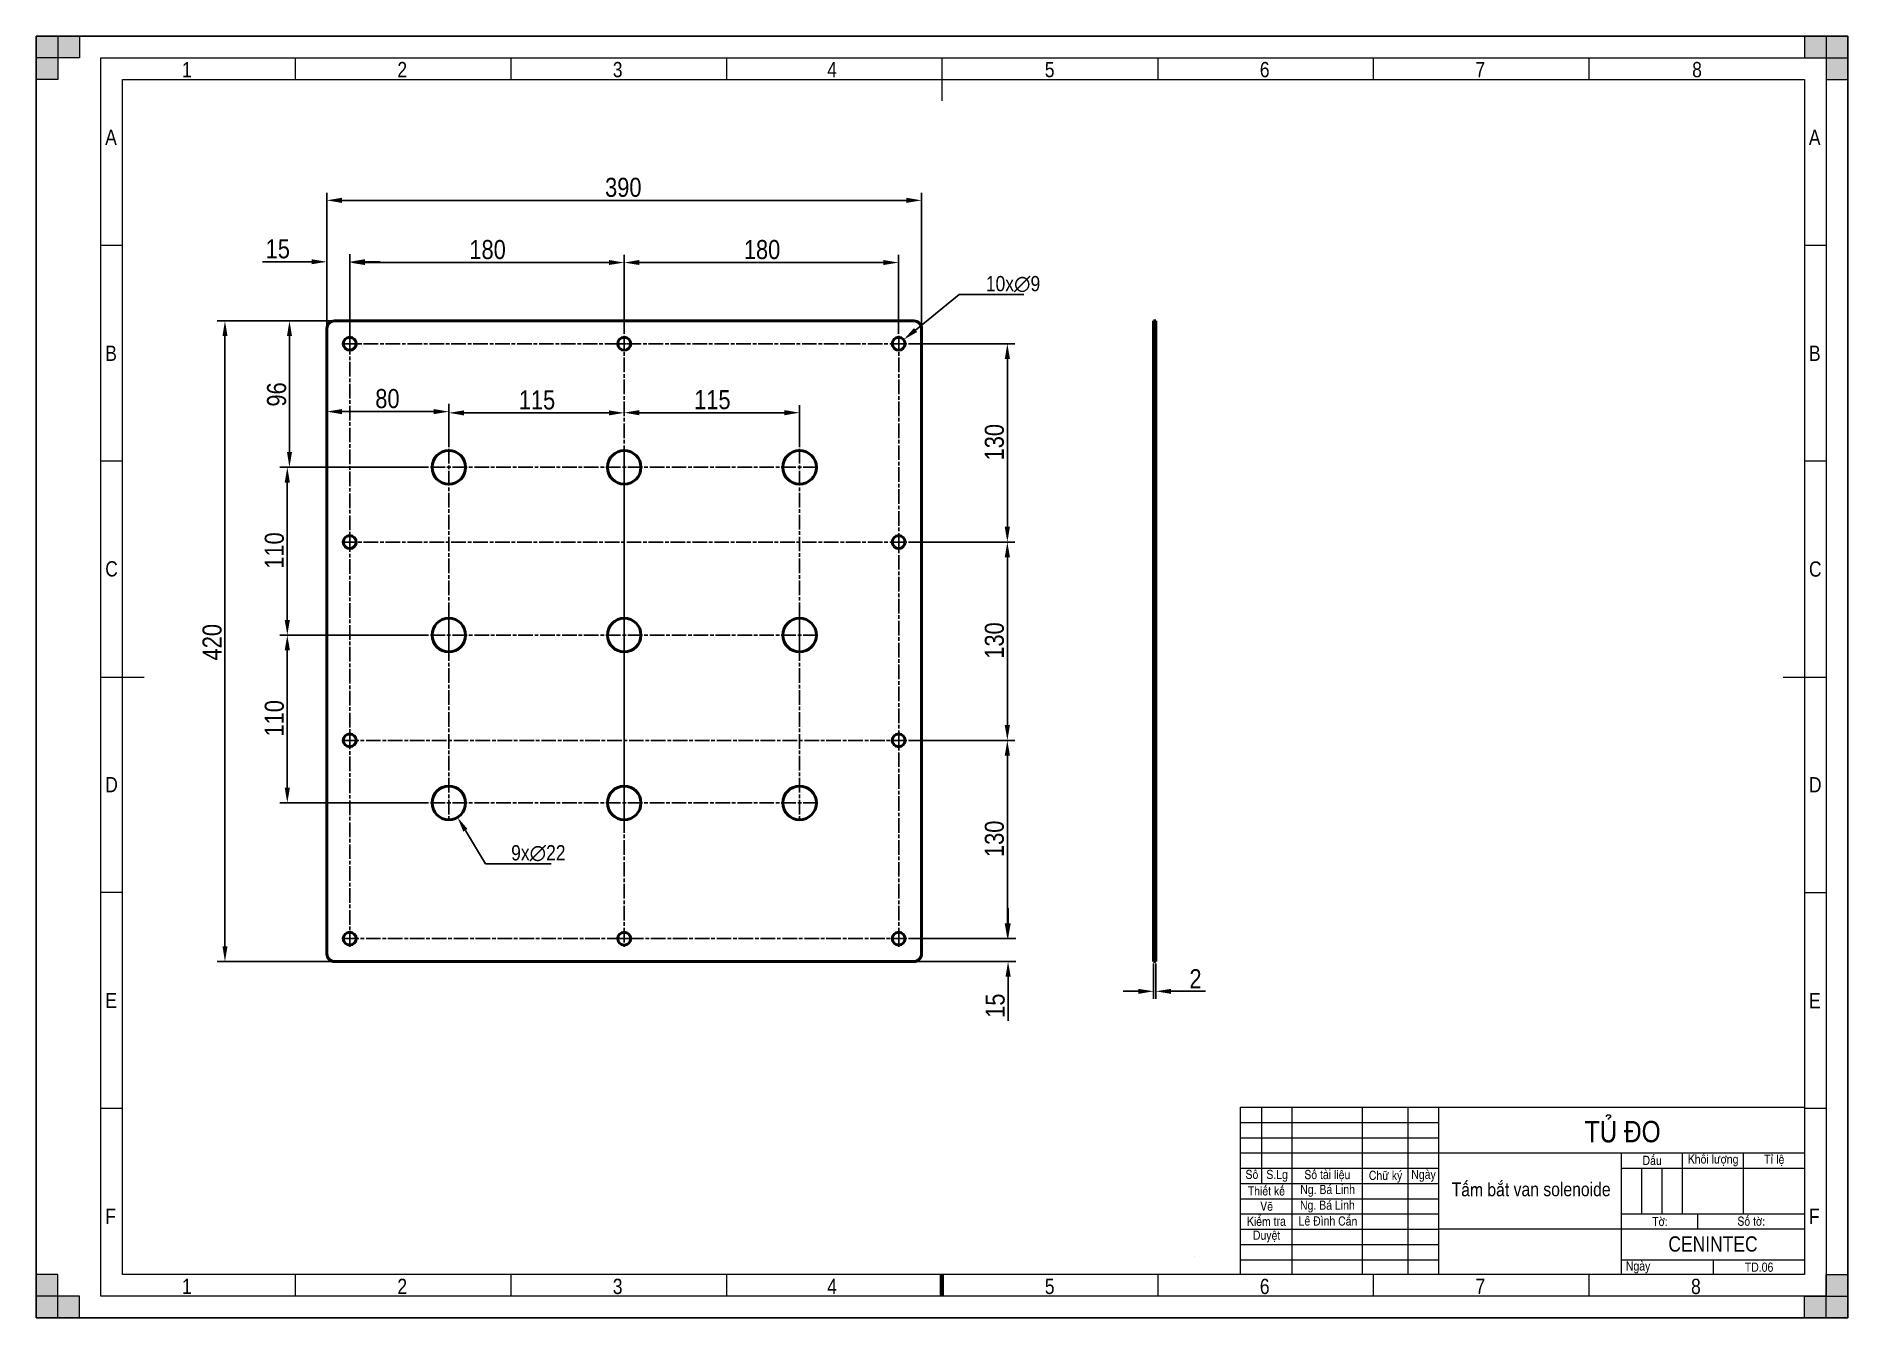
# Model space of a CAD drawing. Header units: millimetres. Extents: x 0 to 19094, y -1 to 2103.
# Drawn here: x 15355 to 16543, y 37 to 877 of the extents above; entities that cross this region are included whole.
import ezdxf

# ---------------------------------------------------------------- set-up
doc = ezdxf.new("R2010")
doc.units = ezdxf.units.MM
doc.header["$LTSCALE"] = 2.5
doc.linetypes.add('CHAIN', pattern=[0.7087, 0.4724, -0.0591, 0.1181, -0.0591])
doc.linetypes.add('DASHED', pattern=[0.2067, 0.1654, -0.0413])
for name, color, linetype, lineweight in [('Border (ANSI)', 7, 'Continuous', 70), ('Center Mark (ANSI)', 7, 'Continuous', 25), ('Centerline (ANSI)', 7, 'Continuous', 25), ('Co ban', 7, 'Continuous', 50), ('Dimension (ANSI)', 7, 'Continuous', 25), ('Symbol (ANSI)', 7, 'Continuous', 25)]:
    doc.layers.add(name, color=color, linetype=linetype, lineweight=lineweight)
for name, color, linetype, lineweight, true_color in [('Khung ban ve', 5, 'Continuous', 15, 0x0000ff), ('Manh', 7, 'DASHED', 25, 0x008000), ('Manh khung ten', 7, 'Continuous', 15, 0x994c4c), ('Net chu', 30, 'Continuous', 15, 0xff7f00), ('THIN', 5, 'Continuous', 15, 0x0000ff)]:
    doc.layers.add(name, color=color, linetype=linetype, lineweight=lineweight, true_color=true_color)
doc.styles.add('Linh_50', font='')
doc.styles.add('Note Text (ANSI)', font='')
doc.styles.add('StandardAM_ANSI', font='')
doc.styles.get('Linh_50').set_extended_font_data('VNI-Helve-Condense')
doc.styles.get('Note Text (ANSI)').set_extended_font_data('VNI-Helve-Condense')
doc.styles.get('StandardAM_ANSI').set_extended_font_data('VNI-Helve-Condense')
doc.dimstyles.new('Default - mm (ANSI)', dxfattribs={"dimscale": 2.5, "dimtxt": 5, "dimasz": 4, "dimexe": 2, "dimexo": 0.5, "dimgap": 0.8, "dimtad": 1, "dimtoh": 1, "dimdec": 0, "dimrnd": 1e-08, "dimzin": 4, "dimdsep": 46, "dimtxsty": 'StandardAM_ANSI', "dimcen": 0.09, "dimdle": 10, "dimclrd": 256, "dimclre": 256, "dimclrt": 256, "dimadec": 1, "dimazin": 1, "dimtfac": 0.61, "dimtofl": 0, "dimtmove": 0, "dimatfit": 3, "dimldrblk": 'DOT', "dimfxl": 1, "dimtolj": 1, "dimtzin": 4, "dimlwd": -1, "dimlwe": -1, "dimarcsym": 0})

msp = doc.modelspace()

# ---------------------------------------------------------------- texts
at = {"layer": 'Symbol (ANSI)', "attachment_point": 5, "style": 'Note Text (ANSI)'}
for s, insert, char_height, width in [('{\\fVNI-Helve-Condense|b0|i0;\\H14.0000;TUÛ ÑO}', (16395.237, 158.868), 14, 240.11819), ('{\\fVNI-Helve-Condense|b0|i0;\\H9.0000;Taám baét van solenoide}', (16335.226, 121.069), 9, 124.86226), ('{\\fVNI-Helve-Condense|b0|i0;TD.06}', (16484.685, 70.096), 6, 80.26589)]:
    msp.add_mtext(s, dxfattribs=dict(at, insert=insert, char_height=char_height, width=width))

# ---------------------------------------------------------------- blocks, each defined once
blk = doc.blocks.new('Borders A2_Thuong')
at = {"layer": 'THIN'}
for points in [[(0.01, 420.04), (14.15, 420.04), (14.15, 412.96), (0.01, 412.96)], [(7.08, 420.04), (7.08, 405.89), (0.01, 405.89), (0.01, 420.04)], [(594.01, 412.96), (594.01, 420.04), (579.87, 420.04), (579.87, 412.96)], [(594.01, 420.04), (586.94, 420.04), (586.94, 405.89), (594.01, 405.89)], [(0.01, -0.01), (7.08, -0.01), (7.08, 14.14), (0.01, 14.14)], [(586.94, -0.01), (586.94, 14.14), (594.01, 14.14), (594.01, -0.01)], [(0.01, 7.06), (0.01, -0.01), (14.15, -0.01), (14.15, 7.06)], [(594.01, -0.01), (579.87, -0.01), (579.87, 7.06), (594.01, 7.06)]]:
    blk.add_hatch(color=256, dxfattribs=at).paths.add_polyline_path(points)
at = {"layer": 'Border (ANSI)'}
for p, q in [((379.87, 20.06), (379.87, 20.02)), ((297.01, 14.14), (297.01, 7.06))]:
    blk.add_line(p, q, dxfattribs=at)
at = {"layer": 'Khung ban ve'}
for p, q in [((297.01, 412.96), (297.01, 398.82)), ((28.3, 405.89), (579.87, 405.89)), ((28.3, 14.14), (28.3, 405.89)), ((579.87, 405.89), (579.87, 14.14)), ((21.23, 210.01), (35.37, 210.01)), ((572.8, 210.01), (586.94, 210.01)), ((394.87, 69.02), (579.89, 69.02)), ((394.87, 14.02), (394.87, 69.02)), ((401.87, 44.02), (401.87, 69.02)), ((411.87, 14.02), (411.87, 69.02)), ((434.87, 14.02), (434.87, 69.02)), ((449.87, 14.02), (449.87, 69.02)), ((459.87, 14.02), (459.87, 69.02)), ((579.87, 64.02), (579.89, 64.02)), ((394.87, 54.02), (579.89, 54.02)), ((519.87, 14.02), (519.87, 54.02)), ((539.87, 34.02), (539.87, 54.02)), ((559.87, 34.02), (559.87, 54.02)), ((579.87, 59.02), (579.89, 59.02)), ((394.87, 49.02), (459.87, 49.02)), ((519.87, 49.02), (579.89, 49.02)), ((394.87, 44.02), (459.87, 44.02)), ((579.87, 44.02), (579.89, 44.02)), ((579.87, 39.02), (579.89, 39.02)), ((519.87, 34.02), (579.89, 34.02)), ((544.87, 29.02), (544.87, 34.02)), ((579.87, 29.02), (459.87, 29.02)), ((579.87, 24.02), (579.89, 24.02)), ((579.87, 14.14), (28.3, 14.14))]:
    blk.add_line(p, q, dxfattribs=at)
at = {"layer": 'Manh khung ten', "lineweight": 25}
for p, q in [((594.01, 420.04), (0.01, 420.04)), ((0.01, 420.04), (0.01, -0.01)), ((594.01, -0.01), (594.01, 420.04)), ((0.01, -0.01), (594.01, -0.01))]:
    blk.add_line(p, q, dxfattribs=at)
at = {"layer": 'Manh khung ten'}
for p, q in [((0.01, 420.04), (594.01, 420.04)), ((0.01, -0.01), (0.01, 420.04)), ((594.01, 420.04), (594.01, -0.01)), ((21.23, 412.96), (586.94, 412.96)), ((21.23, 7.06), (21.23, 412.96)), ((84.87, 412.96), (84.87, 405.89)), ((155.58, 412.96), (155.58, 405.89)), ((367.73, 412.96), (367.73, 405.89)), ((438.44, 412.96), (438.44, 405.89)), ((509.15, 412.96), (509.15, 405.89)), ((586.94, 412.96), (586.94, 7.06)), ((28.25, 351.5), (21.2, 351.5)), ((586.89, 351.5), (579.84, 351.5)), ((28.27, 280.73), (21.23, 280.73)), ((586.92, 280.73), (579.87, 280.73)), ((28.27, 139.35), (21.23, 139.35)), ((586.92, 139.3), (579.87, 139.3)), ((28.3, 68.59), (21.25, 68.59)), ((586.94, 68.53), (579.89, 68.53)), ((394.87, 64.02), (459.87, 64.02)), ((394.87, 59.02), (459.87, 59.02)), ((526.54, 34.02), (526.54, 49.02)), ((533.2, 34.02), (533.2, 49.02)), ((394.87, 39.02), (459.87, 39.02)), ((394.87, 34.02), (459.87, 34.02)), ((394.87, 29.02), (459.87, 29.02)), ((394.87, 24.02), (459.87, 24.02)), ((394.87, 19.02), (459.87, 19.02)), ((519.87, 19.02), (579.89, 19.02)), ((549.88, 19.02), (549.88, 14.14)), ((84.87, 14.14), (84.87, 7.06)), ((155.58, 14.14), (155.58, 7.06)), ((226.3, 14.14), (226.3, 7.06)), ((367.73, 14.14), (367.73, 7.06)), ((438.44, 14.14), (438.44, 7.06)), ((509.15, 14.14), (509.15, 7.06)), ((586.94, 7.06), (21.23, 7.06)), ((594.01, -0.01), (0.01, -0.01))]:
    blk.add_line(p, q, dxfattribs=at)
at = {"layer": 'Net chu'}
blk.add_line((226.3, 412.96), (226.3, 405.89), dxfattribs=at)
at = {"layer": 'THIN'}
for p, q in [((0.01, 412.96), (0.01, 420.04)), ((0.01, 420.04), (14.15, 420.04)), ((0.01, 420.04), (7.08, 420.04)), ((0.01, 405.89), (0.01, 420.04)), ((7.08, 420.04), (7.08, 405.89)), ((14.15, 420.04), (14.15, 412.96)), ((594.01, 420.04), (579.87, 420.04)), ((579.87, 420.04), (579.87, 412.96)), ((594.01, 420.04), (586.94, 420.04)), ((586.94, 420.04), (586.94, 405.89)), ((594.01, 412.96), (594.01, 420.04)), ((594.01, 405.89), (594.01, 420.04)), ((14.15, 412.96), (0.01, 412.96)), ((579.87, 412.96), (594.01, 412.96)), ((7.08, 405.89), (0.01, 405.89)), ((586.94, 405.89), (594.01, 405.89)), ((7.08, 14.14), (0.01, 14.14)), ((0.01, 14.14), (0.01, -0.01)), ((7.08, -0.01), (7.08, 14.14)), ((586.94, -0.01), (586.94, 14.14)), ((586.94, 14.14), (594.01, 14.14)), ((594.01, 14.14), (594.01, -0.01)), ((0.01, 7.06), (0.01, -0.01)), ((14.15, 7.06), (0.01, 7.06)), ((14.15, -0.01), (14.15, 7.06)), ((579.87, -0.01), (579.87, 7.06)), ((579.87, 7.06), (594.01, 7.06)), ((594.01, 7.06), (594.01, -0.01)), ((0.01, -0.01), (14.15, -0.01)), ((0.01, -0.01), (7.08, -0.01)), ((594.01, -0.01), (579.87, -0.01)), ((594.01, -0.01), (586.94, -0.01))]:
    blk.add_line(p, q, dxfattribs=at)
at = {"layer": 'Border (ANSI)', "style": 'Note Text (ANSI)'}
for s, insert, char_height, width, attachment_point in [('Daáu', (529.87, 51.55), 3, 19.9371, 5), ('Khoái löôïng', (549.86, 51.58), 3, 19.9371, 5), ('Tæ leä', (569.89, 51.58), 3, 19.9948, 5), ('Soá', (398.63, 46.96), 3, 7.075, 5), ('S.Lg', (406.89, 46.52), 3, 10.0576, 5), ('Soá taøi lieäu', (423.36, 46.56), 3, 22.8599, 5), ('Chöõ kyù', (442.46, 46.22), 3, 15.0245, 5), ('Ngaøy', (454.9, 46.52), 3, 10.0163, 5), ('Thieát keá', (403.38, 41.55), 3, 16.9679, 5), ('Ng. Baù Linh', (423.45, 41.6), 3, 22.8602, 5), ('Veõ', (403.45, 36.54), 3, 17.0139, 5), ('Ng. Baù Linh', (423.38, 36.45), 3, 22.8602, 5), ('Kieåm tra', (403.38, 31.59), 3, 16.9779, 5), ('Leâ Ñình Caån', (423.56, 31.67), 3, 22.8602, 5), ('Tôø:', (532.42, 31.54), 3, 24.9188, 5), ('Soá tôø:', (562.36, 31.61), 3, 34.8305, 5), ('Duyeät', (403.45, 26.61), 3, 16.9779, 5), ('\\fVNI-Helve-Condense|b0|i0;\\H5.0000;CENINTEC', (549.82, 24.14), 5, 59.8872, 5), ('Ngaøy', (521.24, 16.5), 3, 30.0083, 4)]:
    blk.add_mtext(s, dxfattribs=dict(at, insert=insert, char_height=char_height, width=width, attachment_point=attachment_point))
at = {"layer": 'Net chu', "style": 'Linh_50'}
for s, p in [('1', (47.82, 406.6)), ('2', (118.43, 406.6)), ('3', (189.07, 406.6)), ('4', (259.37, 406.6)), ('5', (330.72, 406.6)), ('6', (401.23, 406.6)), ('7', (471.92, 406.6)), ('8', (542.99, 406.6)), ('A', (22.62, 384.44)), ('A', (581.26, 384.38)), ('B', (22.64, 313.62)), ('B', (581.28, 313.62)), ('C', (22.64, 242.96)), ('C', (581.28, 242.9)), ('D', (22.64, 172.24)), ('D', (581.28, 172.19)), ('E', (22.66, 101.47)), ('E', (581.31, 101.42)), ('F', (22.66, 30.76)), ('F', (581.31, 30.71)), ('1', (47.82, 7.77)), ('2', (118.43, 7.77)), ('3', (189.07, 7.77)), ('4', (259.37, 7.77)), ('5', (330.72, 7.77)), ('6', (401.23, 7.77)), ('7', (471.92, 7.77)), ('8', (542.63, 7.77))]:
    blk.add_text(s, height=5, dxfattribs=at).set_placement(p)
blk = doc.blocks.new('*D126')
at = {"layer": 'Defpoints', "color": 0, "transparency": 16777216}
for p in [(15935.4, 769.5), (15545.4, 685.5), (15935.4, 685.5)]:
    blk.add_point(p, dxfattribs=at)
at = {"layer": 'Dimension (ANSI)', "transparency": 16777216}
for p, q in [((15545.4, 686.7), (15545.4, 774.5)), ((15935.4, 686.7), (15935.4, 774.5)), ((15555.4, 769.5), (15925.4, 769.5))]:
    blk.add_line(p, q, dxfattribs=at)
for points in [[(15555.4, 771.2), (15555.4, 767.8), (15545.4, 769.5)], [(15925.4, 771.2), (15925.4, 767.8), (15935.4, 769.5)]]:
    blk.add_solid(points, dxfattribs=at)
at = {"layer": 'Dimension (ANSI)', "color": 150, "true_color": 0x0080ff, "transparency": 16777216, "insert": (15727.9, 784.3), "char_height": 12.5, "attachment_point": 1, "style": 'StandardAM_ANSI'}
blk.add_mtext('\\A1;390', dxfattribs=at)
blk = doc.blocks.new('_Dot')
at = {"color": 0, "linetype": 'ByBlock', "lineweight": -2}
blk.add_line((-0.5, 0), (-1, 0), dxfattribs=at)
at = {"color": 0, "linetype": 'ByBlock', "const_width": 0.5}
blk.add_lwpolyline([(-0.25, 0, 1), (0.25, 0, 1)], format="xyb", close=True, dxfattribs=at)
blk = doc.blocks.new('*D127')
at = {"layer": 'Defpoints', "color": 0, "transparency": 16777216}
for p in [(15550.4, 690.5), (15478.6, 270.5), (15550.4, 270.5)]:
    blk.add_point(p, dxfattribs=at)
at = {"layer": 'Dimension (ANSI)', "transparency": 16777216}
for p, q in [((15549.2, 690.5), (15473.6, 690.5)), ((15478.6, 680.5), (15478.6, 280.5)), ((15549.2, 270.5), (15473.6, 270.5))]:
    blk.add_line(p, q, dxfattribs=at)
for points in [[(15477, 680.5), (15480.3, 680.5), (15478.6, 690.5)], [(15477, 280.5), (15480.3, 280.5), (15478.6, 270.5)]]:
    blk.add_solid(points, dxfattribs=at)
at = {"layer": 'Dimension (ANSI)', "color": 150, "true_color": 0x0080ff, "transparency": 16777216, "insert": (15463.9, 467.9), "char_height": 12.5, "attachment_point": 1, "rotation": 90, "style": 'StandardAM_ANSI'}
blk.add_mtext('\\A1;420', dxfattribs=at)
blk = doc.blocks.new('*D128')
at = {"layer": 'Defpoints', "color": 0, "transparency": 16777216}
for p in [(15740.4, 728.7), (15560.4, 680.7), (15740.4, 680.7)]:
    blk.add_point(p, dxfattribs=at)
at = {"layer": 'Dimension (ANSI)', "transparency": 16777216}
for p, q in [((15560.4, 682), (15560.4, 733.7)), ((15570.4, 728.7), (15730.4, 728.7)), ((15740.4, 682), (15740.4, 733.7))]:
    blk.add_line(p, q, dxfattribs=at)
for points in [[(15570.4, 730.4), (15570.4, 727.1), (15560.4, 728.7)], [(15730.4, 730.4), (15730.4, 727.1), (15740.4, 728.7)]]:
    blk.add_solid(points, dxfattribs=at)
at = {"layer": 'Dimension (ANSI)', "color": 150, "true_color": 0x0080ff, "transparency": 16777216, "insert": (15638.9, 743.5), "char_height": 12.5, "attachment_point": 1, "style": 'StandardAM_ANSI'}
blk.add_mtext('\\A1;180', dxfattribs=at)
blk = doc.blocks.new('*D129')
at = {"layer": 'Defpoints', "color": 0, "transparency": 16777216}
for p in [(15920.4, 728.7), (15740.4, 680.7), (15920.4, 680.7)]:
    blk.add_point(p, dxfattribs=at)
at = {"layer": 'Dimension (ANSI)', "transparency": 16777216}
for p, q in [((15740.4, 682), (15740.4, 733.7)), ((15750.4, 728.7), (15910.4, 728.7)), ((15920.4, 682), (15920.4, 733.7))]:
    blk.add_line(p, q, dxfattribs=at)
for points in [[(15750.4, 730.4), (15750.4, 727.1), (15740.4, 728.7)], [(15910.4, 730.4), (15910.4, 727.1), (15920.4, 728.7)]]:
    blk.add_solid(points, dxfattribs=at)
at = {"layer": 'Dimension (ANSI)', "color": 150, "true_color": 0x0080ff, "transparency": 16777216, "insert": (15818.9, 743.5), "char_height": 12.5, "attachment_point": 1, "style": 'StandardAM_ANSI'}
blk.add_mtext('\\A1;180', dxfattribs=at)
blk = doc.blocks.new('*D130')
at = {"layer": 'Defpoints', "color": 0, "transparency": 16777216}
for p in [(15925.7, 675.5), (15925.7, 545.5), (15991.7, 545.5)]:
    blk.add_point(p, dxfattribs=at)
at = {"layer": 'Dimension (ANSI)', "transparency": 16777216}
for p, q in [((15926.9, 675.5), (15996.7, 675.5)), ((15991.7, 665.5), (15991.7, 555.5)), ((15926.9, 545.5), (15996.7, 545.5))]:
    blk.add_line(p, q, dxfattribs=at)
for points in [[(15990, 665.5), (15993.4, 665.5), (15991.7, 675.5)], [(15990, 555.5), (15993.4, 555.5), (15991.7, 545.5)]]:
    blk.add_solid(points, dxfattribs=at)
at = {"layer": 'Dimension (ANSI)', "color": 150, "true_color": 0x0080ff, "transparency": 16777216, "insert": (15976.9, 599), "char_height": 12.5, "attachment_point": 1, "rotation": 90, "style": 'StandardAM_ANSI'}
blk.add_mtext('\\A1;130', dxfattribs=at)
blk = doc.blocks.new('*D131')
at = {"layer": 'Defpoints', "color": 0, "transparency": 16777216}
for p in [(15925.7, 545.5), (15991.7, 545.5), (15925.7, 415.5)]:
    blk.add_point(p, dxfattribs=at)
at = {"layer": 'Dimension (ANSI)', "transparency": 16777216}
for p, q in [((15926.9, 545.5), (15996.7, 545.5)), ((15991.7, 425.5), (15991.7, 535.5)), ((15926.9, 415.5), (15996.7, 415.5))]:
    blk.add_line(p, q, dxfattribs=at)
for points in [[(15990, 535.5), (15993.4, 535.5), (15991.7, 545.5)], [(15990, 425.5), (15993.4, 425.5), (15991.7, 415.5)]]:
    blk.add_solid(points, dxfattribs=at)
at = {"layer": 'Dimension (ANSI)', "color": 150, "true_color": 0x0080ff, "transparency": 16777216, "insert": (15976.9, 469), "char_height": 12.5, "attachment_point": 1, "rotation": 90, "style": 'StandardAM_ANSI'}
blk.add_mtext('\\A1;130', dxfattribs=at)
blk = doc.blocks.new('*D132')
at = {"layer": 'Defpoints', "color": 0, "transparency": 16777216}
for p in [(15925.7, 415.5), (15991.7, 415.5), (15925.7, 285.5)]:
    blk.add_point(p, dxfattribs=at)
at = {"layer": 'Dimension (ANSI)', "transparency": 16777216}
for p, q in [((15926.9, 415.5), (15996.7, 415.5)), ((15991.7, 295.5), (15991.7, 405.5)), ((15926.9, 285.5), (15996.7, 285.5))]:
    blk.add_line(p, q, dxfattribs=at)
for points in [[(15990, 405.5), (15993.4, 405.5), (15991.7, 415.5)], [(15990, 295.5), (15993.4, 295.5), (15991.7, 285.5)]]:
    blk.add_solid(points, dxfattribs=at)
at = {"layer": 'Dimension (ANSI)', "color": 150, "true_color": 0x0080ff, "transparency": 16777216, "insert": (15976.9, 339), "char_height": 12.5, "attachment_point": 1, "rotation": 90, "style": 'StandardAM_ANSI'}
blk.add_mtext('\\A1;130', dxfattribs=at)
blk = doc.blocks.new('*D133')
at = {"layer": 'Defpoints', "color": 0, "transparency": 16777216}
for p in [(15925.7, 285.5), (15992.2, 285.5), (15930.4, 270.5)]:
    blk.add_point(p, dxfattribs=at)
at = {"layer": 'Dimension (ANSI)', "transparency": 16777216}
for p, q in [((15992.2, 295.5), (15992.2, 305.5)), ((15926.9, 285.5), (15997.2, 285.5)), ((15931.7, 270.5), (15997.2, 270.5)), ((15992.2, 260.5), (15992.2, 231.6))]:
    blk.add_line(p, q, dxfattribs=at)
for points in [[(15990.5, 295.5), (15993.9, 295.5), (15992.2, 285.5)], [(15990.5, 260.5), (15993.9, 260.5), (15992.2, 270.5)]]:
    blk.add_solid(points, dxfattribs=at)
at = {"layer": 'Dimension (ANSI)', "color": 150, "true_color": 0x0080ff, "transparency": 16777216, "insert": (15977.4, 233.6), "char_height": 12.5, "attachment_point": 1, "rotation": 90, "style": 'StandardAM_ANSI'}
blk.add_mtext('\\A1;15', dxfattribs=at)
blk = doc.blocks.new('*D134')
at = {"layer": 'Defpoints', "color": 0, "transparency": 16777216}
for p in [(15545.4, 729.2), (15545.4, 685.5), (15560.4, 675.5)]:
    blk.add_point(p, dxfattribs=at)
at = {"layer": 'Dimension (ANSI)', "transparency": 16777216}
for p, q in [((15535.4, 729.2), (15503.3, 729.2)), ((15545.4, 686.7), (15545.4, 734.2)), ((15560.4, 676.7), (15560.4, 734.2)), ((15570.4, 729.2), (15580.4, 729.2))]:
    blk.add_line(p, q, dxfattribs=at)
for points in [[(15535.4, 730.9), (15535.4, 727.6), (15545.4, 729.2)], [(15570.4, 730.9), (15570.4, 727.6), (15560.4, 729.2)]]:
    blk.add_solid(points, dxfattribs=at)
at = {"layer": 'Dimension (ANSI)', "color": 150, "true_color": 0x0080ff, "transparency": 16777216, "insert": (15505.3, 744), "char_height": 12.5, "attachment_point": 1, "style": 'StandardAM_ANSI'}
blk.add_mtext('\\A1;15', dxfattribs=at)
blk = doc.blocks.new('*D135')
at = {"layer": 'Defpoints', "color": 0, "transparency": 16777216}
for p in [(15923.7, 678.2), (15917.1, 672.8)]:
    blk.add_point(p, dxfattribs=at)
at = {"layer": 'Dimension (ANSI)', "transparency": 16777216}
for p, q in [((15960.2, 707.7), (15931.5, 684.5)), ((16002.6, 707.7), (15960.2, 707.7)), ((15920.2, 675.5), (15920.7, 675.5)), ((15920.4, 675.3), (15920.4, 675.7))]:
    blk.add_line(p, q, dxfattribs=at)
blk.add_solid([(15930.5, 685.8), (15932.6, 683.2), (15923.7, 678.2)], dxfattribs=at)
at = {"layer": 'Dimension (ANSI)', "color": 150, "true_color": 0x0080ff, "transparency": 16777216, "insert": (15977.6, 719.9), "char_height": 12.5, "attachment_point": 1, "style": 'StandardAM_ANSI'}
blk.add_mtext('\\A1;\\fVNI-Helve-Condense|b0|i0;\\H10.0000;10x∅9', dxfattribs=at)
blk = doc.blocks.new('*D136')
at = {"layer": 'Defpoints', "color": 0, "transparency": 16777216}
for p in [(15740.4, 630.3), (15740.4, 630.2), (15625.4, 606.5)]:
    blk.add_point(p, dxfattribs=at)
at = {"layer": 'Dimension (ANSI)', "transparency": 16777216}
for p, q in [((15625.4, 607.7), (15625.4, 635.2)), ((15635.4, 630.2), (15730.4, 630.2))]:
    blk.add_line(p, q, dxfattribs=at)
for points in [[(15635.4, 631.8), (15635.4, 628.5), (15625.4, 630.2)], [(15730.4, 631.8), (15730.4, 628.5), (15740.4, 630.2)]]:
    blk.add_solid(points, dxfattribs=at)
at = {"layer": 'Dimension (ANSI)', "color": 150, "true_color": 0x0080ff, "transparency": 16777216, "insert": (15671.3, 644.9), "char_height": 12.5, "attachment_point": 1, "style": 'StandardAM_ANSI'}
blk.add_mtext('\\A1;115', dxfattribs=at)
blk = doc.blocks.new('*D137')
at = {"layer": 'Defpoints', "color": 0, "transparency": 16777216}
for p in [(15855.4, 630.3), (15740.4, 626.8), (15855.4, 606.5)]:
    blk.add_point(p, dxfattribs=at)
at = {"layer": 'Dimension (ANSI)', "transparency": 16777216}
for p, q in [((15750.4, 630.3), (15845.4, 630.3)), ((15855.4, 607.7), (15855.4, 635.3))]:
    blk.add_line(p, q, dxfattribs=at)
for points in [[(15750.4, 632), (15750.4, 628.6), (15740.4, 630.3)], [(15845.4, 632), (15845.4, 628.6), (15855.4, 630.3)]]:
    blk.add_solid(points, dxfattribs=at)
at = {"layer": 'Dimension (ANSI)', "color": 150, "true_color": 0x0080ff, "transparency": 16777216, "insert": (15786.3, 645.1), "char_height": 12.5, "attachment_point": 1, "style": 'StandardAM_ANSI'}
blk.add_mtext('\\A1;115', dxfattribs=at)
blk = doc.blocks.new('*D138')
at = {"layer": 'Defpoints', "color": 0, "transparency": 16777216}
for p in [(15545.4, 631.5), (15545.4, 631), (15625.4, 606.5)]:
    blk.add_point(p, dxfattribs=at)
at = {"layer": 'Dimension (ANSI)', "transparency": 16777216}
for p, q in [((15615.4, 631), (15555.4, 631)), ((15625.4, 607.7), (15625.4, 636))]:
    blk.add_line(p, q, dxfattribs=at)
for points in [[(15555.4, 632.7), (15555.4, 629.3), (15545.4, 631)], [(15615.4, 632.7), (15615.4, 629.3), (15625.4, 631)]]:
    blk.add_solid(points, dxfattribs=at)
at = {"layer": 'Dimension (ANSI)', "color": 150, "true_color": 0x0080ff, "transparency": 16777216, "insert": (15577.2, 645.8), "char_height": 12.5, "attachment_point": 1, "style": 'StandardAM_ANSI'}
blk.add_mtext('\\A1;80', dxfattribs=at)
blk = doc.blocks.new('*D139')
at = {"layer": 'Defpoints', "color": 0, "transparency": 16777216}
for p in [(15613.4, 594.5), (15519.5, 484.5), (15613.4, 484.5)]:
    blk.add_point(p, dxfattribs=at)
at = {"layer": 'Dimension (ANSI)', "transparency": 16777216}
for p, q in [((15612.2, 594.5), (15514.5, 594.5)), ((15519.5, 584.5), (15519.5, 494.5)), ((15612.2, 484.5), (15514.5, 484.5))]:
    blk.add_line(p, q, dxfattribs=at)
for points in [[(15517.8, 584.5), (15521.2, 584.5), (15519.5, 594.5)], [(15517.8, 494.5), (15521.2, 494.5), (15519.5, 484.5)]]:
    blk.add_solid(points, dxfattribs=at)
at = {"layer": 'Dimension (ANSI)', "color": 150, "true_color": 0x0080ff, "transparency": 16777216, "insert": (15504.7, 528), "char_height": 12.5, "attachment_point": 1, "rotation": 90, "style": 'StandardAM_ANSI'}
blk.add_mtext('\\A1;110', dxfattribs=at)
blk = doc.blocks.new('*D140')
at = {"layer": 'Defpoints', "color": 0, "transparency": 16777216}
for p in [(15519.5, 484.5), (15613.4, 484.5), (15613.4, 374.5)]:
    blk.add_point(p, dxfattribs=at)
at = {"layer": 'Dimension (ANSI)', "transparency": 16777216}
for p, q in [((15612.2, 484.5), (15514.5, 484.5)), ((15519.5, 384.5), (15519.5, 474.5)), ((15612.2, 374.5), (15514.5, 374.5))]:
    blk.add_line(p, q, dxfattribs=at)
for points in [[(15517.8, 474.5), (15521.2, 474.5), (15519.5, 484.5)], [(15517.8, 384.5), (15521.2, 384.5), (15519.5, 374.5)]]:
    blk.add_solid(points, dxfattribs=at)
at = {"layer": 'Dimension (ANSI)', "color": 150, "true_color": 0x0080ff, "transparency": 16777216, "insert": (15504.7, 418), "char_height": 12.5, "attachment_point": 1, "rotation": 90, "style": 'StandardAM_ANSI'}
blk.add_mtext('\\A1;110', dxfattribs=at)
blk = doc.blocks.new('*D141')
at = {"layer": 'Defpoints', "color": 0, "transparency": 16777216}
for p in [(15520.9, 690.5), (15550.4, 690.5), (15613.4, 594.5)]:
    blk.add_point(p, dxfattribs=at)
at = {"layer": 'Dimension (ANSI)', "transparency": 16777216}
for p, q in [((15549.2, 690.5), (15515.9, 690.5)), ((15520.9, 604.5), (15520.9, 680.5)), ((15612.2, 594.5), (15515.9, 594.5))]:
    blk.add_line(p, q, dxfattribs=at)
for points in [[(15519.3, 680.5), (15522.6, 680.5), (15520.9, 690.5)], [(15519.3, 604.5), (15522.6, 604.5), (15520.9, 594.5)]]:
    blk.add_solid(points, dxfattribs=at)
at = {"layer": 'Dimension (ANSI)', "color": 150, "true_color": 0x0080ff, "transparency": 16777216, "insert": (15506.2, 634.3), "char_height": 12.5, "attachment_point": 1, "rotation": 90, "style": 'StandardAM_ANSI'}
blk.add_mtext('\\A1;96', dxfattribs=at)
blk = doc.blocks.new('*D142')
at = {"layer": 'Defpoints', "color": 0, "transparency": 16777216}
for p in [(15619.8, 383.9), (15631.1, 365.1)]:
    blk.add_point(p, dxfattribs=at)
at = {"layer": 'Dimension (ANSI)', "transparency": 16777216}
for p, q in [((15625.2, 374.5), (15625.7, 374.5)), ((15625.4, 374.3), (15625.4, 374.7)), ((15649.5, 334.5), (15636.3, 356.5)), ((15692.6, 334.5), (15649.5, 334.5))]:
    blk.add_line(p, q, dxfattribs=at)
blk.add_solid([(15637.7, 357.4), (15634.9, 355.7), (15631.1, 365.1)], dxfattribs=at)
at = {"layer": 'Dimension (ANSI)', "color": 150, "true_color": 0x0080ff, "transparency": 16777216, "insert": (15666.3, 346.8), "char_height": 12.5, "attachment_point": 1, "style": 'StandardAM_ANSI'}
blk.add_mtext('\\A1;\\fVNI-Helve-Condense|b0|i0;\\H10.0000;9x∅22', dxfattribs=at)
blk = doc.blocks.new('*D143')
at = {"layer": 'Defpoints', "color": 0, "transparency": 16777216}
for p in [(16087.6, 270.5), (16089.1, 270.5), (16089.1, 251)]:
    blk.add_point(p, dxfattribs=at)
at = {"layer": 'Dimension (ANSI)', "transparency": 16777216}
for p, q in [((16087.6, 269.2), (16087.6, 246)), ((16089.1, 269.2), (16089.1, 246)), ((16077.6, 251), (16067.6, 251)), ((16099.1, 251), (16121.7, 251))]:
    blk.add_line(p, q, dxfattribs=at)
for points in [[(16077.6, 252.6), (16077.6, 249.3), (16087.6, 251)], [(16099.1, 252.6), (16099.1, 249.3), (16089.1, 251)]]:
    blk.add_solid(points, dxfattribs=at)
at = {"layer": 'Dimension (ANSI)', "color": 150, "true_color": 0x0080ff, "transparency": 16777216, "insert": (16111.1, 265.5), "char_height": 12.5, "attachment_point": 1, "style": 'StandardAM_ANSI'}
blk.add_mtext('\\A1;2', dxfattribs=at)

# ---------------------------------------------------------------- dimensions: what is measured, and where the dimension line sits
at = {"layer": 'Dimension (ANSI)'}
for base, p1, p2, angle, override, picture, middle in [((15935.445, 769.5), (15545.445, 685.5), (15935.445, 685.5), 180, {"dimgap": 0.8, "dimtoh": 0, "dimdec": 0, "dimtol": 0, "dimlim": 0, "dimtp": 0, "dimtm": 0, "dimtdec": 2, "dimatfit": 1}, '*D126', (15740.445, 769.5)), ((15545.445, 729.25), (15560.445, 675.5), (15545.445, 685.5), 180, {"dimgap": 0.8, "dimtoh": 0, "dimdec": 0, "dimtol": 0, "dimlim": 0, "dimtp": 0, "dimtm": 0, "dimtdec": 2, "dimatfit": 1}, '*D134', (15512.772, 729.25)), ((15920.445, 728.75), (15740.445, 680.75), (15920.445, 680.75), 180, {"dimgap": 0.8, "dimtoh": 0, "dimdec": 0, "dimtol": 0, "dimlim": 0, "dimtp": 0, "dimtm": 0, "dimtdec": 2, "dimatfit": 1}, '*D129', (15830.445, 728.75)), ((15478.645, 270.5), (15550.445, 690.5), (15550.445, 270.5), 90, {"dimgap": 0.8, "dimtoh": 0, "dimdec": 0, "dimtol": 0, "dimlim": 0, "dimtp": 0, "dimtm": 0, "dimtdec": 2, "dimatfit": 1}, '*D127', (15478.645, 480.5)), ((15520.945, 690.5), (15613.445, 594.5), (15550.445, 690.5), 270, {"dimgap": 0.8, "dimtoh": 0, "dimdec": 0, "dimtol": 0, "dimlim": 0, "dimtp": 0, "dimtm": 0, "dimtdec": 2, "dimatfit": 1}, '*D141', (15520.945, 642.5)), ((15991.695, 545.5), (15925.695, 675.5), (15925.695, 545.5), 270, {"dimgap": 0.8, "dimtoh": 0, "dimdec": 0, "dimtol": 0, "dimlim": 0, "dimtp": 0, "dimtm": 0, "dimtdec": 2, "dimatfit": 1}, '*D130', (15991.695, 610.5)), ((15545.445, 631.001), (15625.445, 606.5), (15545.445, 631.501), 180, {"dimgap": 0.8, "dimtoh": 0, "dimdec": 0, "dimse2": 1, "dimtol": 0, "dimlim": 0, "dimtp": 0, "dimtm": 0, "dimtdec": 2, "dimatfit": 1}, '*D138', (15585.445, 631.001)), ((15740.445, 630.166), (15625.445, 606.5), (15740.445, 630.292), 180, {"dimgap": 0.8, "dimtoh": 0, "dimdec": 0, "dimse2": 1, "dimtol": 0, "dimlim": 0, "dimtp": 0, "dimtm": 0, "dimtdec": 2, "dimatfit": 1}, '*D136', (15682.945, 630.166)), ((15855.445, 630.301), (15740.445, 626.829), (15855.445, 606.5), 180, {"dimgap": 0.8, "dimtoh": 0, "dimdec": 0, "dimse1": 1, "dimtol": 0, "dimlim": 0, "dimtp": 0, "dimtm": 0, "dimtdec": 2, "dimatfit": 1}, '*D137', (15797.945, 630.301)), ((15519.497, 484.5), (15613.445, 594.5), (15613.445, 484.5), 270, {"dimgap": 0.8, "dimtoh": 0, "dimdec": 0, "dimtol": 0, "dimlim": 0, "dimtp": 0, "dimtm": 0, "dimtdec": 2, "dimatfit": 1}, '*D139', (15519.497, 539.5)), ((15991.695, 545.5), (15925.695, 415.5), (15925.695, 545.5), 90, {"dimgap": 0.8, "dimtoh": 0, "dimdec": 0, "dimtol": 0, "dimlim": 0, "dimtp": 0, "dimtm": 0, "dimtdec": 2, "dimatfit": 1}, '*D131', (15991.695, 480.5)), ((15519.497, 484.5), (15613.445, 374.5), (15613.445, 484.5), 270, {"dimgap": 0.8, "dimtoh": 0, "dimdec": 0, "dimtol": 0, "dimlim": 0, "dimtp": 0, "dimtm": 0, "dimtdec": 2, "dimatfit": 1}, '*D140', (15519.497, 429.5)), ((15991.695, 415.5), (15925.695, 285.5), (15925.695, 415.5), 90, {"dimgap": 0.8, "dimtoh": 0, "dimdec": 0, "dimtol": 0, "dimlim": 0, "dimtp": 0, "dimtm": 0, "dimtdec": 2, "dimatfit": 1}, '*D132', (15991.695, 350.5)), ((15992.195, 285.5), (15930.445, 270.5), (15925.695, 285.5), 270, {"dimgap": 0.8, "dimtoh": 0, "dimdec": 0, "dimtol": 0, "dimlim": 0, "dimtp": 0, "dimtm": 0, "dimtdec": 2, "dimatfit": 1}, '*D133', (15992.195, 241.056)), ((16089.070719127, 250.96920593), (16087.570719127, 270.499725533), (16089.070719127, 270.499725533), 180, {"dimgap": 0.8, "dimtoh": 0, "dimdec": 0, "dimtol": 0, "dimlim": 0, "dimtp": 0, "dimtm": 0, "dimtdec": 2, "dimatfit": 1}, '*D143', (16115.393149034, 250.96920593))]:
    dim = msp.add_linear_dim(base=base, p1=p1, p2=p2, angle=angle, dimstyle='Default - mm (ANSI)', override=override, dxfattribs=at)
    dim.commit()
    dim.dimension.update_dxf_attribs({"geometry": picture, "text_midpoint": middle, "dimtype": 160})
dim = msp.add_linear_dim(base=(15740.445, 728.75), p1=(15560.445, 680.75), p2=(15740.445, 680.75), dimstyle='Default - mm (ANSI)', override={"dimgap": 0.8, "dimtoh": 0, "dimdec": 0, "dimtol": 0, "dimlim": 0, "dimtp": 0, "dimtm": 0, "dimtdec": 2, "dimatfit": 1}, dxfattribs=at)
dim.commit()
dim.dimension.update_dxf_attribs({"geometry": '*D128', "text_midpoint": (15650.445, 728.75), "dimtype": 160})
for p1, p2, text, picture, middle in [((15917.142, 672.825), (15923.747, 678.175), '\\fVNI-Helve-Condense|b0|i0;\\H10.0000;10x<>', '*D135', (15990.097, 707.691)), ((15619.768, 383.922), (15631.121, 365.077), '\\fVNI-Helve-Condense|b0|i0;\\H10.0000;9x<>', '*D142', (15679.428, 334.538))]:
    dim = msp.add_diameter_dim_2p(p1=p1, p2=p2, text=text, dimstyle='Default - mm (ANSI)', override={"dimgap": 0.8, "dimtih": 1, "dimdec": 0, "dimlfac": 1, "dimtol": 0, "dimlim": 0, "dimtp": 0, "dimtm": 0, "dimtdec": 2}, dxfattribs=at)
    dim.commit()
    dim.dimension.update_dxf_attribs({"geometry": picture, "text_midpoint": middle, "dimtype": 163})

# ---------------------------------------------------------------- linework, layer by layer
at = {"layer": 'Center Mark (ANSI)', "linetype": 'CHAIN', "ltscale": 2.916408}
for p, q in [((15555.195, 675.5), (15565.695, 675.5)), ((15745.695, 675.5), (15735.195, 675.5)), ((15925.695, 675.5), (15915.195, 675.5)), ((15560.445, 550.75), (15560.445, 540.25)), ((15920.445, 550.75), (15920.445, 540.25)), ((15560.445, 410.25), (15560.445, 420.75)), ((15920.445, 410.25), (15920.445, 420.75)), ((15555.195, 285.5), (15565.695, 285.5)), ((15745.695, 285.5), (15735.195, 285.5)), ((15920.445, 280.25), (15920.445, 290.75))]:
    msp.add_line(p, q, dxfattribs=at)
at = {"layer": 'Center Mark (ANSI)', "linetype": 'CHAIN', "ltscale": 8.113447}
for p, q in [((15637.445, 594.5), (15613.445, 594.5)), ((15752.445, 594.5), (15728.445, 594.5)), ((15867.445, 594.5), (15843.445, 594.5)), ((15625.445, 496.5), (15625.445, 472.5)), ((15740.445, 496.5), (15740.445, 472.5)), ((15855.445, 496.5), (15855.445, 472.5)), ((15752.445, 484.5), (15728.445, 484.5)), ((15637.445, 374.5), (15613.445, 374.5)), ((15752.445, 374.5), (15728.445, 374.5)), ((15867.445, 374.5), (15843.445, 374.5))]:
    msp.add_line(p, q, dxfattribs=at)
at = {"layer": 'Centerline (ANSI)', "linetype": 'CHAIN', "ltscale": 8.113447}
for p, q in [((15560.445, 280.25), (15560.445, 680.75)), ((15740.445, 680.75), (15740.445, 280.25)), ((15920.445, 680.75), (15920.445, 280.25)), ((15555.195, 675.5), (15925.695, 675.5)), ((15625.445, 606.5), (15625.445, 362.5)), ((15740.445, 606.5), (15740.445, 362.5)), ((15855.445, 606.5), (15855.445, 362.5)), ((15613.445, 594.5), (15867.445, 594.5)), ((15555.195, 545.5), (15925.695, 545.5)), ((15613.445, 484.5), (15867.445, 484.5)), ((15925.695, 415.5), (15555.195, 415.5)), ((15613.445, 374.5), (15867.445, 374.5)), ((15925.695, 285.5), (15555.195, 285.5))]:
    msp.add_line(p, q, dxfattribs=at)
at = {"layer": 'Co ban'}
for p, q in [((15930.445, 690.5), (15550.445, 690.5)), ((16087.571, 685.5), (16087.571, 690.5)), ((16089.071, 690.5), (16087.571, 690.5)), ((16089.071, 690.5), (16089.071, 685.5)), ((15545.445, 685.5), (15545.445, 275.5)), ((15935.445, 275.5), (15935.445, 685.5)), ((16087.571, 275.5), (16087.571, 685.5)), ((16089.071, 275.5), (16089.071, 685.5)), ((16087.571, 270.5), (16087.571, 275.5)), ((16089.071, 275.5), (16089.071, 270.5)), ((15550.445, 270.5), (15930.445, 270.5)), ((16087.571, 270.5), (16089.071, 270.5))]:
    msp.add_line(p, q, dxfattribs=at)
for centre, radius in [((15560.445, 675.5), 4.25), ((15740.445, 675.5), 4.25), ((15920.445, 675.5), 4.25), ((15625.445, 594.5), 11), ((15740.445, 594.5), 11), ((15855.445, 594.5), 11), ((15560.445, 545.5), 4.25), ((15920.445, 545.5), 4.25), ((15625.445, 484.5), 11), ((15740.445, 484.5), 11), ((15855.445, 484.5), 11), ((15560.445, 415.5), 4.25), ((15920.445, 415.5), 4.25), ((15625.445, 374.5), 11), ((15740.445, 374.5), 11), ((15855.445, 374.5), 11), ((15560.445, 285.5), 4.25), ((15740.445, 285.5), 4.25), ((15920.445, 285.5), 4.25)]:
    msp.add_circle(centre, radius, dxfattribs=at)
for centre, start, end in [((15550.445, 685.5), 90, 180), ((15930.445, 685.5), 0, 90), ((15550.445, 275.5), 180, 270), ((15930.445, 275.5), 270, 0)]:
    msp.add_arc(centre, 5, start, end, dxfattribs=at)
at = {"layer": 'Manh', "ltscale": 1.428422}
for p, q in [((16087.571, 679.75), (16089.071, 679.75)), ((16087.571, 671.25), (16089.071, 671.25)), ((16087.571, 605.5), (16089.071, 605.5)), ((16087.571, 583.5), (16089.071, 583.5)), ((16087.571, 549.75), (16089.071, 549.75)), ((16087.571, 541.25), (16089.071, 541.25)), ((16087.571, 495.5), (16089.071, 495.5)), ((16087.571, 473.5), (16089.071, 473.5)), ((16087.571, 419.75), (16089.071, 419.75)), ((16087.571, 411.25), (16089.071, 411.25)), ((16087.571, 385.5), (16089.071, 385.5)), ((16087.571, 363.5), (16089.071, 363.5)), ((16087.571, 289.75), (16089.071, 289.75)), ((16087.571, 281.25), (16089.071, 281.25))]:
    msp.add_line(p, q, dxfattribs=at)

# ---------------------------------------------------------------- block references
at = {"xscale": 2, "yscale": 2, "zscale": 2}
msp.add_blockref('Borders A2_Thuong', (15354.826, 37.002), dxfattribs=at)

msp.set_redraw_order([(e.dxf.handle, doc.entitydb.next_handle()) for e in msp.query("TEXT MTEXT ATTDEF DIMENSION ARC_DIMENSION")])  # texts and dimensions are drawn at this point

doc.saveas('drawing.dxf')
